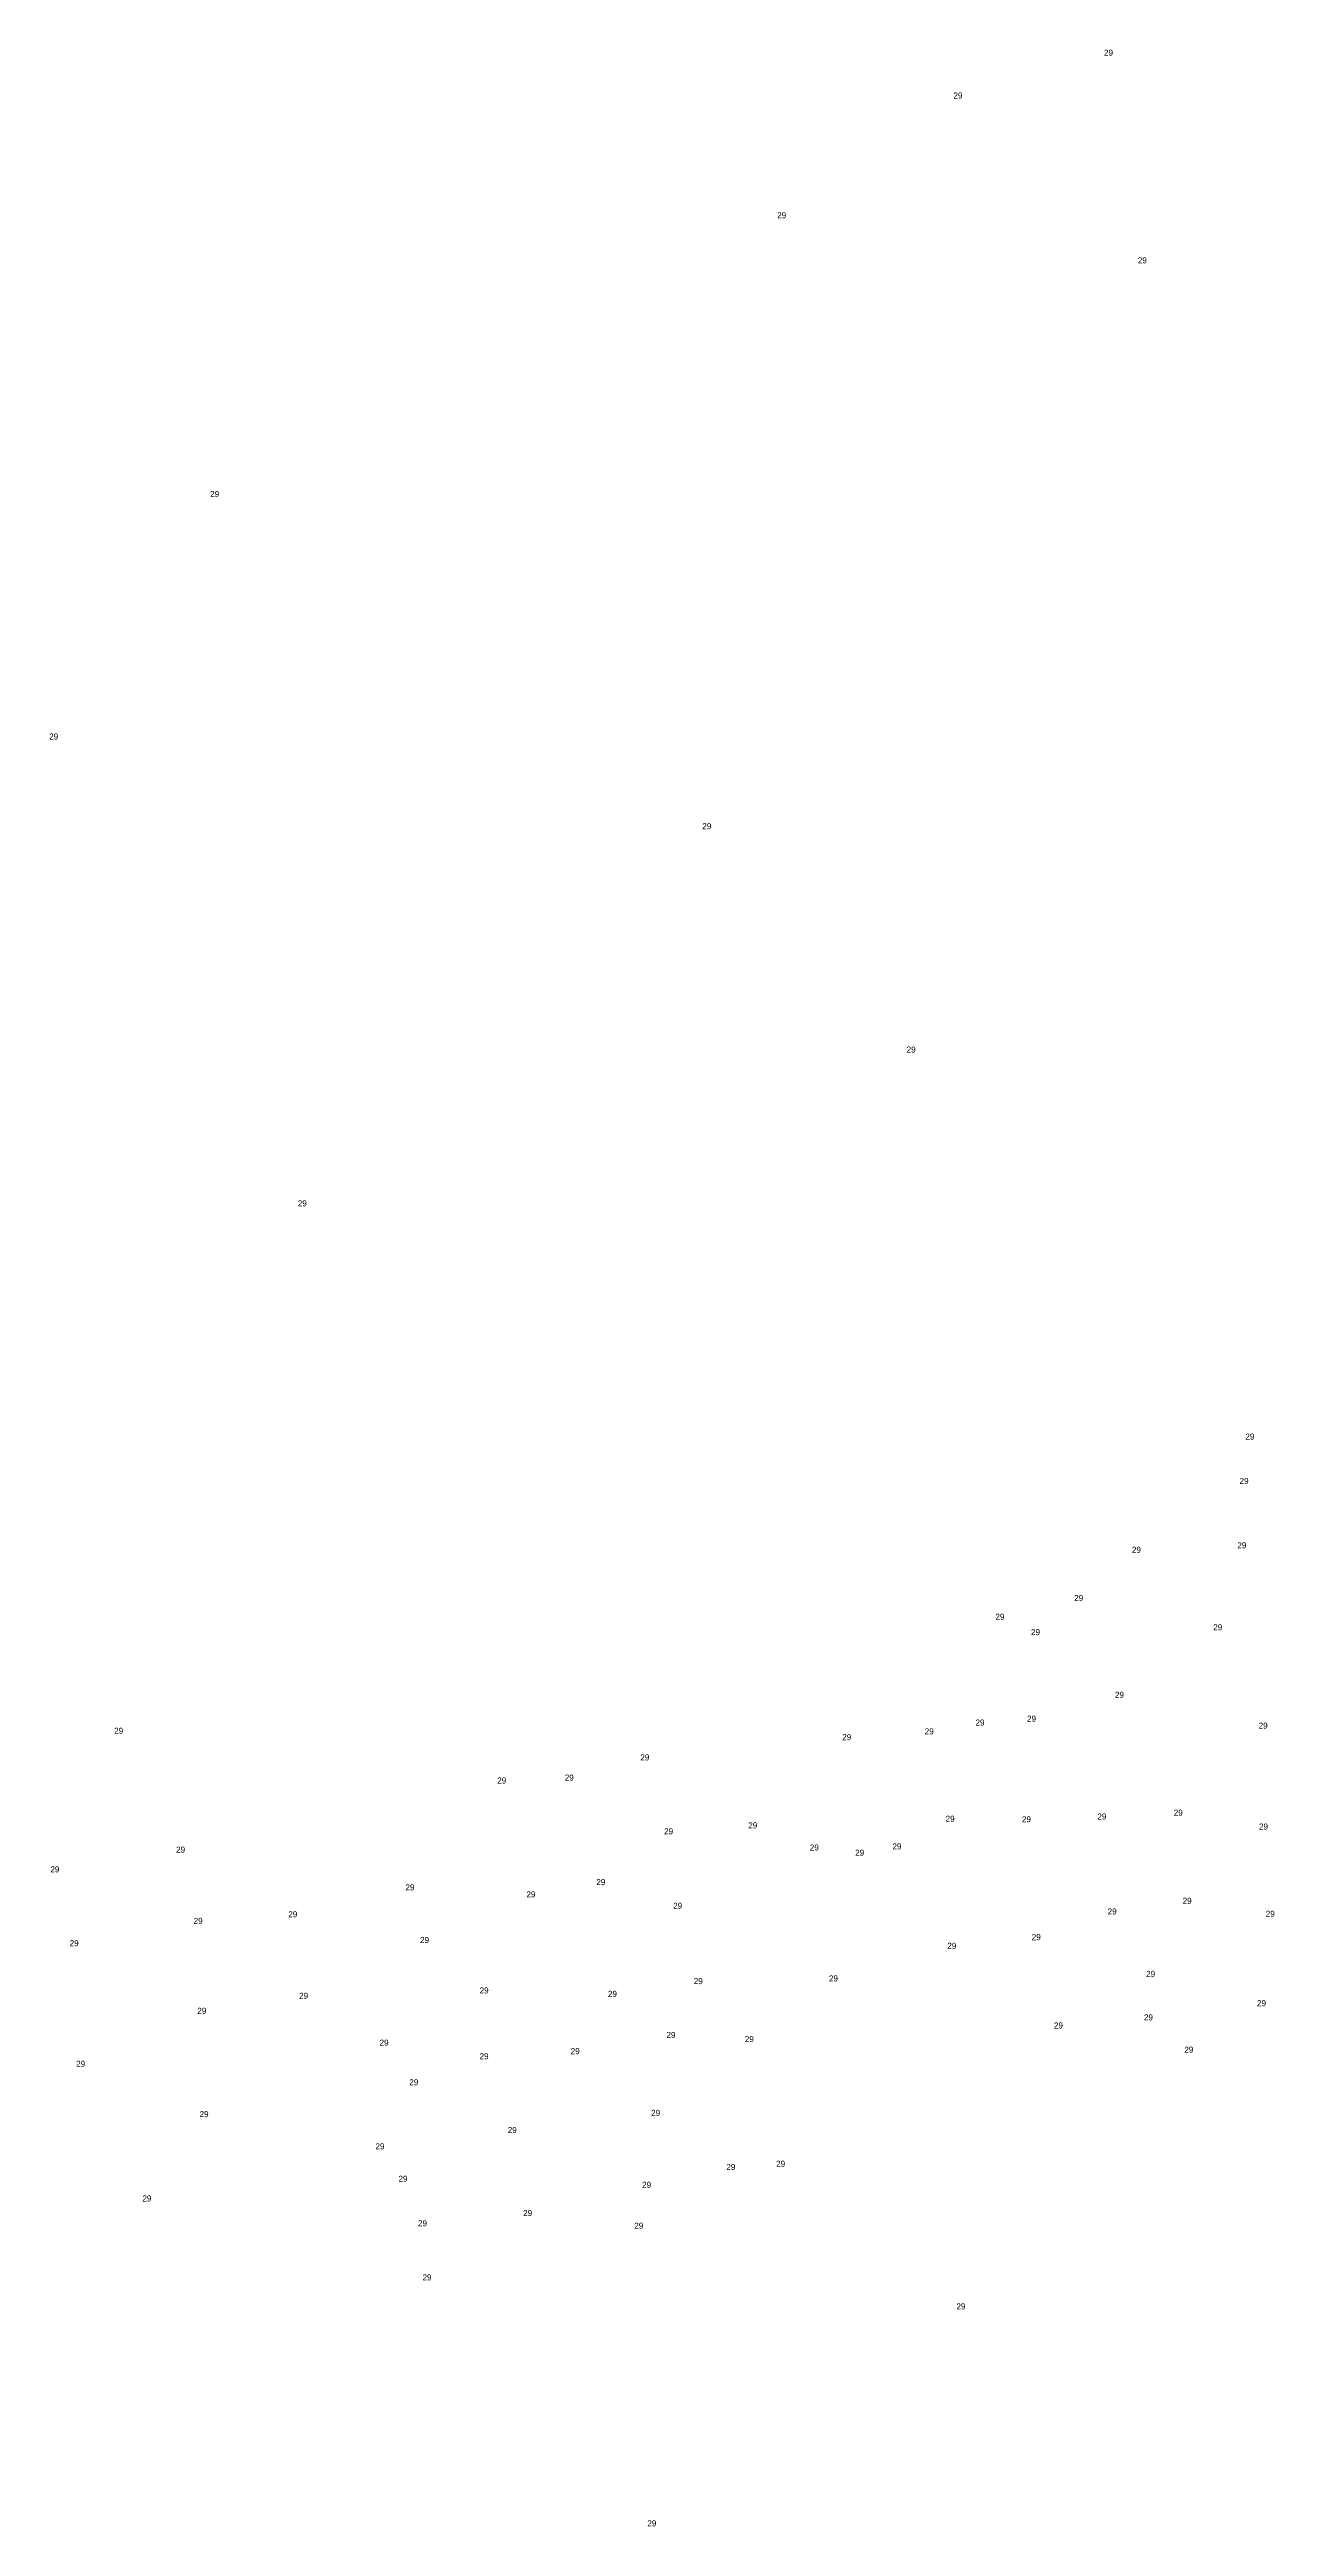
# Model space of a CAD drawing. Extents: x 538696 to 554460, y 1851264 to 1863934.
# Drawn here: x 540590.1 to 540792, y 1853594.9 to 1854003.5 of the extents above; entities that cross this region are included whole.
import ezdxf

# ---------------------------------------------------------------- set-up
doc = ezdxf.new("R2010")
doc.units = 0
doc.layers.add('Level 20', color=7, linetype='Continuous')

msp = doc.modelspace()

# ---------------------------------------------------------------- texts
at = {"layer": 'Level 20'}
for p in [(540763.93, 1854002.53), (540739.12, 1853995.46), (540710.06, 1853975.71), (540769.51, 1853968.26), (540616.6, 1853929.72), (540590.06, 1853889.72), (540697.72, 1853874.93), (540731.4, 1853838.08), (540631.04, 1853812.7), (540787.24, 1853774.23), (540786.28, 1853766.92), (540785.91, 1853756.3), (540768.53, 1853755.55), (540746.04, 1853744.52), (540759.02, 1853747.61), (540751.9, 1853741.98), (540781.94, 1853742.77), (540765.73, 1853731.64), (540751.24, 1853727.7), (540600.77, 1853725.71), (540720.79, 1853724.65), (540734.38, 1853725.62), (540742.75, 1853727.06), (540789.42, 1853726.55), (540687.5, 1853721.31), (540663.91, 1853717.5), (540675.05, 1853717.98), (540737.82, 1853711.2), (540750.4, 1853711.11), (540762.84, 1853711.56), (540775.43, 1853712.2), (540691.42, 1853709.12), (540705.29, 1853710.1), (540789.48, 1853709.9), (540590.25, 1853702.84), (540610.98, 1853706.1), (540715.44, 1853706.44), (540722.91, 1853705.6), (540729.06, 1853706.63), (540648.78, 1853699.88), (540668.73, 1853698.72), (540680.25, 1853700.74), (540629.47, 1853695.43), (540692.91, 1853696.83), (540764.53, 1853695.9), (540776.89, 1853697.66), (540790.6, 1853695.51), (540593.43, 1853690.67), (540613.87, 1853694.34), (540651.19, 1853691.19), (540752.02, 1853691.66), (540738.1, 1853690.23), (540661.01, 1853682.87), (540696.31, 1853684.41), (540718.59, 1853684.85), (540770.87, 1853685.6), (540614.48, 1853679.51), (540631.25, 1853681.98), (540682.16, 1853682.31), (540770.51, 1853678.42), (540789.15, 1853680.77), (540644.52, 1853674.26), (540691.81, 1853675.53), (540704.73, 1853674.85), (540755.68, 1853677.09), (540594.5, 1853670.77), (540661, 1853672.02), (540676.02, 1853672.85), (540777.17, 1853673.09), (540649.42, 1853667.73), (540614.85, 1853662.47), (540689.28, 1853662.67), (540665.65, 1853659.85), (540643.84, 1853657.16), (540701.68, 1853653.75), (540709.89, 1853654.28), (540647.63, 1853651.8), (540687.79, 1853650.81), (540605.43, 1853648.55), (540668.18, 1853646.15), (540650.85, 1853644.46), (540686.5, 1853644.05), (540651.6, 1853635.53), (540739.61, 1853630.75), (540688.65, 1853594.96)]:
    msp.add_text('29', height=1, dxfattribs=at).set_placement(p)

doc.saveas('drawing.dxf')
